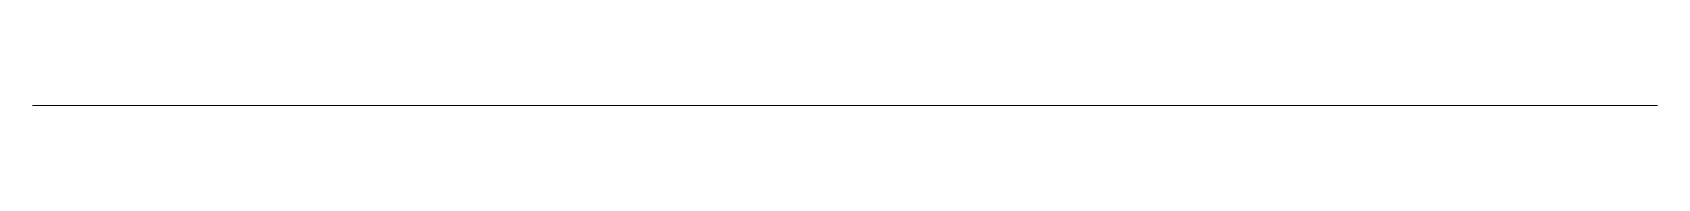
# Model space of a CAD drawing. Header units: inches. Extents: x -177 to -54, y 0 to 0.
# Drawn here: x -94.39 to -54.39, y 0 to 0 of the extents above; entities that cross this region are included whole.
import ezdxf

# ---------------------------------------------------------------- set-up
doc = ezdxf.new("R2010")
doc.units = ezdxf.units.IN
doc.header["$MEASUREMENT"] = 0
doc.linetypes.add('HIDDEN', pattern=[0.375, 0.25, -0.125])
doc.linetypes.add('HIDDEN2', pattern=[0.1875, 0.125, -0.0625])
doc.styles.get("Standard").update_dxf_attribs({"font": 'MAIAN.TTF'})
pattern_1 = [(135, (5685.66977, -6925.04059), (-0.176776695, -0.176776695), [])]
pattern_2 = [(45, (5685.66977, -6925.29022), (-0.176776695, 0.176776695), [])]

msp = doc.modelspace()

# ---------------------------------------------------------------- texts
at = {"color": 7, "lineweight": 13, "extrusion": (0, -1, 0), "text_direction": (1, 0, 0)}
for s, insert, char_height, width, attachment_point in [('MDF FILLER', (-92.962, 0, 497.73), 0.189, 20.01012, 1), ('SIDE VIEW', (-77.768, 0, 468.937), 0.684, 72.43482, 1), ('SQUARE\\PSECTION', (-58.656, 0, 496.014), 0.2767, 29.30713, 1), ('TURN \\P  LEG', (-58.399, 0, 485.043), 0.5814, 61.5696, 1), ('MDF FILLER', (-55.814, 0, 497.73), 0.189, 20.01012, 3)]:
    msp.add_mtext(s, dxfattribs=dict(at, insert=insert, char_height=char_height, width=width, attachment_point=attachment_point))

# ---------------------------------------------------------------- hatches: boundary and pattern name
at = {"lineweight": 9, "extrusion": (0, -1, 0)}
h = msp.add_hatch(dxfattribs=at)
h.set_pattern_fill('ANSI31', color=195, scale=2)
h.set_pattern_definition(pattern_2)
h.paths.add_polyline_path([(-93.138, 498.161), (-94.138, 498.161), (-94.138, 497.973), (-93.138, 497.973)])
h.paths.add_polyline_path([(-93.138, 497.973), (-94.138, 497.973, -0.359966), (-93.626, 497.411), (-93.138, 497.411)])
h = msp.add_hatch(dxfattribs=at)
h.set_pattern_fill('ANSI31', color=195, scale=2, angle=90)
h.set_pattern_definition(pattern_1)
h.paths.add_polyline_path([(-91.919, 497.411), (-93.044, 497.411), (-93.044, 494.661), (-91.919, 494.661)])
h = msp.add_hatch(dxfattribs=at)
h.set_pattern_fill('ANSI31', color=195, scale=2, angle=90)
h.set_pattern_definition(pattern_1)
h.paths.add_polyline_path([(-56.857, 497.411), (-55.732, 497.411), (-55.732, 494.661), (-56.857, 494.661)])
h = msp.add_hatch(dxfattribs=at)
h.set_pattern_fill('ANSI31', color=195, scale=2)
h.set_pattern_definition(pattern_2)
h.paths.add_polyline_path([(-55.638, 498.161), (-54.638, 498.161), (-54.638, 497.973), (-55.638, 497.973)])
h.paths.add_polyline_path([(-55.638, 497.973), (-54.638, 497.973, 0.359966), (-55.151, 497.411), (-55.638, 497.411)])

# ---------------------------------------------------------------- linework, layer by layer
at = {"color": 163, "linetype": 'HIDDEN2', "lineweight": 9, "extrusion": (0, -1, 0)}
for p, q in [((-55.388, 0, 498.411), (-94.388, 0, 498.411)), ((-92.888, 0, 498.411), (-92.888, 0, 498.161)), ((-55.888, 0, 498.411), (-55.888, 0, 498.161))]:
    msp.add_line(p, q, dxfattribs=at)
at = {"color": 7, "lineweight": 9, "extrusion": (0, -1, 0)}
for p, q in [((-94.388, 0, 498.754), (-94.388, 0, 498.254)), ((-54.482, 0, 498.161), (-94.294, 0, 498.161)), ((-54.638, 0, 499.004), (-94.138, 0, 499.004)), ((-54.638, 0, 497.973), (-94.138, 0, 497.973)), ((-94.138, 0, 498.161), (-94.138, 0, 497.973)), ((-94.076, 0, 499.129), (-94.076, 0, 499.004)), ((-54.732, 0, 499.161), (-94.044, 0, 499.161)), ((-55.151, 0, 497.411), (-93.626, 0, 497.411)), ((-93.263, 0, 497.411), (-93.263, 0, 493.755)), ((-89.857, 0, 493.661), (-93.169, 0, 493.661)), ((-89.857, 0, 493.411), (-93.169, 0, 493.411)), ((-92.531, 0, 474.955), (-93.138, 0, 486.789)), ((-90.044, 0, 492.849), (-92.982, 0, 492.849)), ((-90.044, 0, 492.286), (-92.982, 0, 492.286)), ((-90.044, 0, 489.161), (-92.982, 0, 489.161)), ((-90.044, 0, 488.599), (-92.982, 0, 488.599)), ((-90.044, 0, 487.692), (-92.982, 0, 487.692)), ((-90.044, 0, 487.536), (-92.982, 0, 487.536)), ((-90.044, 0, 486.974), (-92.982, 0, 486.974)), ((-92.982, 0, 487.692), (-92.982, 0, 487.536)), ((-90.076, 0, 488.442), (-92.951, 0, 488.442)), ((-92.951, 0, 488.442), (-92.951, 0, 488.599)), ((-92.763, 0, 473.848), (-90.263, 0, 473.848)), ((-92.763, 0, 474.348), (-90.263, 0, 474.348)), ((-92.701, 0, 474.567), (-90.326, 0, 474.567)), ((-92.701, 0, 474.567), (-92.701, 0, 474.348)), ((-92.513, 0, 473.598), (-90.513, 0, 473.598)), ((-92.482, 0, 470.848), (-90.544, 0, 470.848)), ((-92.482, 0, 471.411), (-90.544, 0, 471.411)), ((-92.138, 0, 469.254), (-92.333, 0, 470.455)), ((-92.138, 0, 469.254), (-90.888, 0, 469.254)), ((-92.138, 0, 469.254), (-92.044, 0, 469.161)), ((-92.044, 0, 469.161), (-90.982, 0, 469.161)), ((-90.888, 0, 469.254), (-90.982, 0, 469.161)), ((-90.888, 0, 469.254), (-90.693, 0, 470.455)), ((-90.495, 0, 474.955), (-89.888, 0, 486.789)), ((-90.326, 0, 474.567), (-90.326, 0, 474.348)), ((-90.076, 0, 488.442), (-90.076, 0, 488.599)), ((-90.044, 0, 487.692), (-90.044, 0, 487.536)), ((-89.763, 0, 497.411), (-89.763, 0, 493.755)), ((-59.013, 0, 494.661), (-89.763, 0, 494.661)), ((-59.013, 0, 497.411), (-59.013, 0, 493.755)), ((-58.919, 0, 493.661), (-55.607, 0, 493.661)), ((-58.919, 0, 493.411), (-55.607, 0, 493.411)), ((-58.281, 0, 474.955), (-58.888, 0, 486.789)), ((-58.732, 0, 492.849), (-55.794, 0, 492.849)), ((-58.732, 0, 492.286), (-55.794, 0, 492.286)), ((-58.732, 0, 489.161), (-55.794, 0, 489.161)), ((-58.732, 0, 488.599), (-55.794, 0, 488.599)), ((-58.732, 0, 487.692), (-55.794, 0, 487.692)), ((-58.732, 0, 487.536), (-55.794, 0, 487.536)), ((-58.732, 0, 487.692), (-58.732, 0, 487.536)), ((-58.732, 0, 486.974), (-55.794, 0, 486.974)), ((-58.701, 0, 488.442), (-58.701, 0, 488.599)), ((-58.701, 0, 488.442), (-55.826, 0, 488.442)), ((-56.013, 0, 474.348), (-58.513, 0, 474.348)), ((-56.013, 0, 473.848), (-58.513, 0, 473.848)), ((-56.076, 0, 474.567), (-58.451, 0, 474.567)), ((-58.451, 0, 474.567), (-58.451, 0, 474.348)), ((-56.263, 0, 473.598), (-58.263, 0, 473.598)), ((-56.294, 0, 470.848), (-58.232, 0, 470.848)), ((-56.294, 0, 471.411), (-58.232, 0, 471.411)), ((-57.888, 0, 469.254), (-58.083, 0, 470.455)), ((-56.638, 0, 469.254), (-57.888, 0, 469.254)), ((-57.888, 0, 469.254), (-57.794, 0, 469.161)), ((-56.732, 0, 469.161), (-57.794, 0, 469.161)), ((-56.638, 0, 469.254), (-56.732, 0, 469.161)), ((-56.638, 0, 469.254), (-56.443, 0, 470.455)), ((-56.245, 0, 474.955), (-55.638, 0, 486.789)), ((-56.076, 0, 474.567), (-56.076, 0, 474.348)), ((-55.826, 0, 488.442), (-55.826, 0, 488.599)), ((-55.794, 0, 487.692), (-55.794, 0, 487.536)), ((-55.513, 0, 497.411), (-55.513, 0, 493.755)), ((-54.701, 0, 499.129), (-54.701, 0, 499.004)), ((-54.638, 0, 498.161), (-54.638, 0, 497.973)), ((-54.388, 0, 498.754), (-54.388, 0, 498.254))]:
    msp.add_line(p, q, dxfattribs=at)
at = {"color": 7, "linetype": 'Continuous', "lineweight": 9, "extrusion": (0, -1, 0)}
for p, q in [((-93.169, 0, 493.661), (-93.169, 0, 493.411)), ((-89.857, 0, 493.661), (-89.857, 0, 493.411)), ((-58.919, 0, 493.661), (-58.919, 0, 493.411)), ((-55.607, 0, 493.661), (-55.607, 0, 493.411))]:
    msp.add_line(p, q, dxfattribs=at)
at = {"color": 105, "linetype": 'HIDDEN2', "lineweight": 9, "extrusion": (0, -1, 0)}
for p, q in [((-93.138, 0, 497.411), (-93.138, 0, 498.161)), ((-91.388, 0, 497.411), (-91.388, 0, 498.161)), ((-57.388, 0, 497.411), (-57.388, 0, 498.161)), ((-55.638, 0, 497.411), (-55.638, 0, 498.161))]:
    msp.add_line(p, q, dxfattribs=at)
at = {"color": 119, "linetype": 'HIDDEN2', "lineweight": 9, "extrusion": (0, -1, 0)}
for p, q in [((-93.044, 0, 494.661), (-91.919, 0, 494.661)), ((-93.044, 0, 497.411), (-93.044, 0, 494.661)), ((-91.919, 0, 497.411), (-91.919, 0, 494.661)), ((-55.732, 0, 494.661), (-56.857, 0, 494.661)), ((-56.857, 0, 497.411), (-56.857, 0, 494.661)), ((-55.732, 0, 497.411), (-55.732, 0, 494.661))]:
    msp.add_line(p, q, dxfattribs=at)
at = {"color": 185, "linetype": 'HIDDEN', "lineweight": 9, "extrusion": (0, -1, 0)}
for p, q in [((-89.763, 0, 494.661), (-91.919, 0, 494.661)), ((-88.137, 0, 497.411), (-88.137, 0, 494.661)), ((-86.369, 0, 497.411), (-86.369, 0, 494.661)), ((-62.407, 0, 497.411), (-62.407, 0, 494.661)), ((-60.639, 0, 497.411), (-60.639, 0, 494.661)), ((-59.013, 0, 494.661), (-56.857, 0, 494.661))]:
    msp.add_line(p, q, dxfattribs=at)
at = {"color": 163, "linetype": 'Continuous', "lineweight": 9, "extrusion": (0, -1, 0)}
msp.add_line((-90.951, 0, 469.161), (-57.794, 0, 469.161), dxfattribs=at)
at = {"color": 7, "lineweight": 9, "extrusion": (0, -1, 0)}
for centre, radius, start, end in [((-94.138, 498.754), 0.25, 90, 180), ((-94.294, 498.254), 0.0938, 180, 270), ((-94.222, 497.382), 0.597, 2.7352, 81.9239), ((-94.044, 499.129), 0.0312, 90, 180), ((-91.062, 490.686), 2.452, 139.2573, 218.4512), ((-93.169, 493.755), 0.0938, 180, 270), ((-92.982, 492.567), 0.281, 90, 270), ((-92.982, 488.88), 0.281, 90, 270), ((-92.982, 487.255), 0.281, 90, 270), ((-92.964, 486.799), 0.174, 90, 183.2736), ((-92.763, 474.098), 0.25, 90, 270), ((-93.123, 488.074), 0.407, 290.2798, 64.9483), ((-92.051, 472.901), 0.836, 123.547, 226.5861), ((-92.482, 471.129), 0.281, 90, 270), ((-92.73, 473.631), 0.219, 351.3489, 82.3909), ((-93.004, 474.93), 0.473, 309.8285, 2.989), ((-93.23, 471.742), 0.818, 336.0898, 42.4035), ((-93.41, 470.273), 1.092, 9.6277, 31.7951), ((-89.616, 470.273), 1.092, 148.2049, 170.3723), ((-89.796, 471.742), 0.818, 137.5965, 203.9102), ((-90.544, 471.129), 0.281, 270, 90), ((-90.297, 473.631), 0.219, 97.6091, 188.6511), ((-90.975, 472.901), 0.836, 313.4139, 56.453), ((-90.023, 474.93), 0.473, 177.011, 230.1715), ((-89.903, 488.074), 0.407, 115.0517, 249.7202), ((-90.263, 474.098), 0.25, 270, 90), ((-91.965, 490.686), 2.452, 321.5488, 40.7427), ((-90.062, 486.799), 0.174, 356.7264, 90), ((-90.044, 492.567), 0.281, 270, 90), ((-90.044, 488.88), 0.281, 270, 90), ((-90.044, 487.255), 0.281, 270, 90), ((-89.857, 493.755), 0.0938, 270, 0), ((-56.812, 490.686), 2.452, 139.2573, 218.4512), ((-58.919, 493.755), 0.0938, 180, 270), ((-58.732, 492.567), 0.281, 90, 270), ((-58.732, 488.88), 0.281, 90, 270), ((-58.732, 487.255), 0.281, 90, 270), ((-58.714, 486.799), 0.174, 90, 183.2736), ((-58.513, 474.098), 0.25, 90, 270), ((-58.873, 488.074), 0.407, 290.2798, 64.9483), ((-57.801, 472.901), 0.836, 123.547, 226.5861), ((-58.232, 471.129), 0.281, 90, 270), ((-58.48, 473.631), 0.219, 351.3489, 82.3909), ((-58.754, 474.93), 0.473, 309.8285, 2.989), ((-58.98, 471.742), 0.818, 336.0898, 42.4035), ((-59.16, 470.273), 1.092, 9.6277, 31.7951), ((-55.366, 470.273), 1.092, 148.2049, 170.3723), ((-55.546, 471.742), 0.818, 137.5965, 203.9102), ((-56.294, 471.129), 0.281, 270, 90), ((-56.047, 473.631), 0.219, 97.6091, 188.6511), ((-56.725, 472.901), 0.836, 313.4139, 56.453), ((-55.773, 474.93), 0.473, 177.011, 230.1715), ((-55.653, 488.074), 0.407, 115.0517, 249.7202), ((-56.013, 474.098), 0.25, 270, 90), ((-57.715, 490.686), 2.452, 321.5488, 40.7427), ((-55.812, 486.799), 0.174, 356.7264, 90), ((-55.794, 492.567), 0.281, 270, 90), ((-55.794, 488.88), 0.281, 270, 90), ((-55.794, 487.255), 0.281, 270, 90), ((-55.607, 493.755), 0.0938, 270, 0), ((-54.554, 497.382), 0.597, 98.0761, 177.2648), ((-54.732, 499.129), 0.0312, 360, 90), ((-54.638, 498.754), 0.25, 360, 90), ((-54.482, 498.254), 0.0938, 270, 360)]:
    msp.add_arc(centre, radius, start, end, dxfattribs=at)
at = {"color": 252, "lineweight": 9, "extrusion": (0, -1, 0)}
for centre in [(-91.513, 499.895), (-57.263, 499.895)]:
    msp.add_arc(centre, 6.234, 253.6981, 286.3019, dxfattribs=at)
at = {"color": 7, "linetype": 'Continuous', "lineweight": 9, "extrusion": (0, -1, 0)}
for centre, start, end in [((-93.268, 493.066), 322.7934, 74.0765), ((-89.758, 493.066), 105.9235, 217.2066), ((-59.018, 493.066), 322.7934, 74.0765), ((-55.508, 493.066), 105.9235, 217.2066)]:
    msp.add_arc(centre, 0.359, start, end, dxfattribs=at)

msp.set_redraw_order([(e.dxf.handle, doc.entitydb.next_handle()) for e in msp.query("TEXT MTEXT ATTDEF DIMENSION ARC_DIMENSION")])  # texts and dimensions are drawn at this point

doc.saveas('drawing.dxf')
